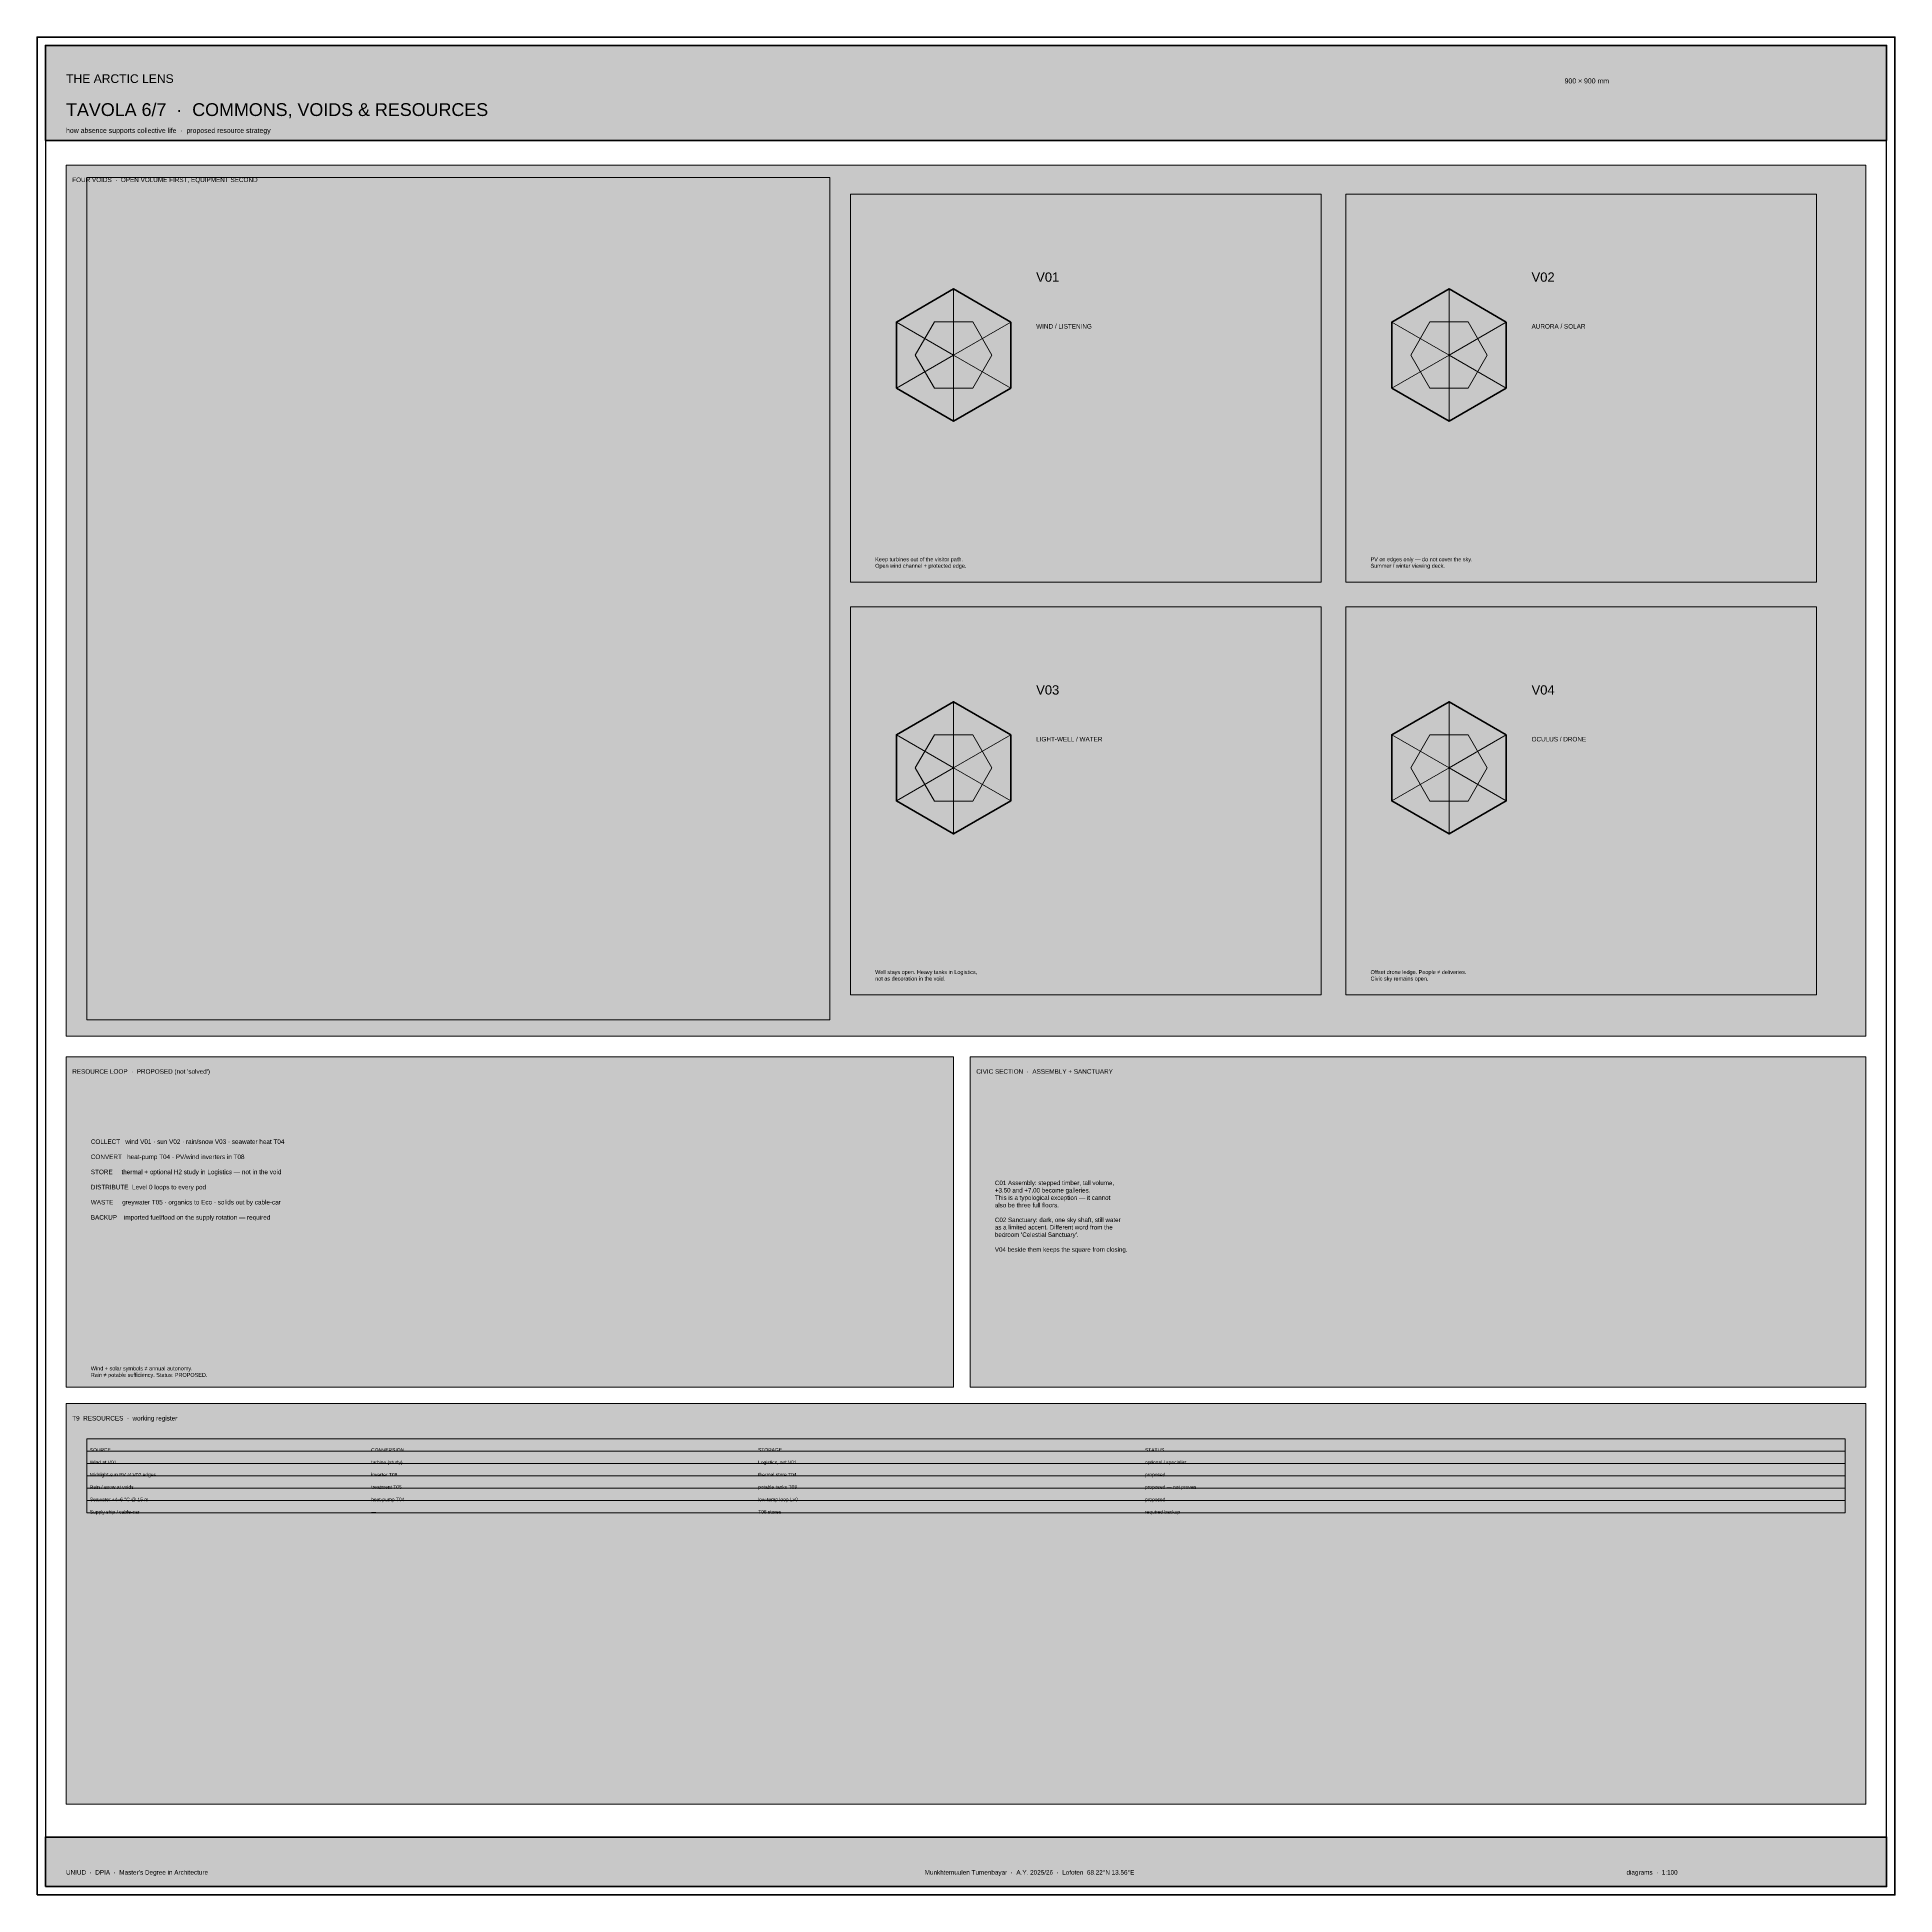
# Model space of a CAD drawing. Header units: millimetres. Extents: x 0 to 4200, y -1100 to 900.
# Drawn here: x 1100 to 2000, y -1100 to -200 of the extents above; entities that cross this region are included whole.
import ezdxf

# ---------------------------------------------------------------- set-up
doc = ezdxf.new("R2010")
doc.units = ezdxf.units.MM
for name, color, linetype, lineweight, true_color in [('A-ANNO', 7, 'Continuous', 18, 0x20242a), ('A-HATCH', 7, 'Continuous', 9, 0xb4bac0), ('A-RENDER', 7, 'Continuous', 0, 0x20242a), ('A-SHEET', 7, 'Continuous', 50, 0x142030), ('A-TABLE', 7, 'Continuous', 13, 0x20242a), ('A-TITL', 7, 'Continuous', 35, 0x142030), ('A-WALL', 7, 'Continuous', 40, 0x20242a), ('G-GRID', 7, 'Continuous', 9, 0xd2d6da)]:
    doc.layers.add(name, color=color, linetype=linetype, lineweight=lineweight, true_color=true_color)
doc.styles.add('ANNO', font='Arial.ttf')
doc.styles.add('TITLE', font='Arial.ttf')
picture_1 = doc.add_image_def('image6.png', size_in_pixel=(2100, 2380))

msp = doc.modelspace()

# ---------------------------------------------------------------- hatches: boundary and pattern name
at = {"layer": 'A-HATCH', "true_color": 0x142030}
h = msp.add_hatch(color=7, dxfattribs=at)
h.dxf.hatch_style = 1
h.paths.add_polyline_path([(1104, -250), (1996, -250), (1996, -204), (1104, -204)])
at = {"layer": 'A-HATCH', "true_color": 0xfcfdfe}
h = msp.add_hatch(color=7, dxfattribs=at)
h.dxf.hatch_style = 1
h.paths.add_polyline_path([(1114, -684), (1986, -684), (1986, -262), (1114, -262)])
at = {"layer": 'A-HATCH', "true_color": 0xffffff}
h = msp.add_hatch(color=7, dxfattribs=at)
h.dxf.hatch_style = 1
h.paths.add_polyline_path([(1494, -464), (1722, -464), (1722, -276), (1494, -276)])
h = msp.add_hatch(color=7, dxfattribs=at)
h.dxf.hatch_style = 1
h.paths.add_polyline_path([(1734, -464), (1962, -464), (1962, -276), (1734, -276)])
h = msp.add_hatch(color=7, dxfattribs=at)
h.dxf.hatch_style = 1
h.paths.add_polyline_path([(1494, -664), (1722, -664), (1722, -476), (1494, -476)])
h = msp.add_hatch(color=7, dxfattribs=at)
h.dxf.hatch_style = 1
h.paths.add_polyline_path([(1734, -664), (1962, -664), (1962, -476), (1734, -476)])
at = {"layer": 'A-HATCH', "true_color": 0xfcfdfe}
h = msp.add_hatch(color=7, dxfattribs=at)
h.dxf.hatch_style = 1
h.paths.add_polyline_path([(1114, -854), (1544, -854), (1544, -694), (1114, -694)])
h = msp.add_hatch(color=7, dxfattribs=at)
h.dxf.hatch_style = 1
h.paths.add_polyline_path([(1552, -854), (1986, -854), (1986, -694), (1552, -694)])
h = msp.add_hatch(color=7, dxfattribs=at)
h.dxf.hatch_style = 1
h.paths.add_polyline_path([(1114, -1056), (1986, -1056), (1986, -862), (1114, -862)])
at = {"layer": 'A-HATCH', "true_color": 0x142030}
h = msp.add_hatch(color=7, dxfattribs=at)
h.dxf.hatch_style = 1
h.paths.add_polyline_path([(1124, -885), (1976, -885), (1976, -879), (1124, -879)])
at = {"layer": 'A-HATCH', "true_color": 0xffffff}
h = msp.add_hatch(color=7, dxfattribs=at)
h.dxf.hatch_style = 1
h.paths.add_polyline_path([(1124, -891), (1976, -891), (1976, -885), (1124, -885)])
at = {"layer": 'A-HATCH', "true_color": 0xf5ecd6}
h = msp.add_hatch(color=7, dxfattribs=at)
h.dxf.hatch_style = 1
h.paths.add_polyline_path([(1124, -897), (1976, -897), (1976, -891), (1124, -891)])
at = {"layer": 'A-HATCH', "true_color": 0xffffff}
h = msp.add_hatch(color=7, dxfattribs=at)
h.dxf.hatch_style = 1
h.paths.add_polyline_path([(1124, -903), (1976, -903), (1976, -897), (1124, -897)])
at = {"layer": 'A-HATCH', "true_color": 0xf5ecd6}
h = msp.add_hatch(color=7, dxfattribs=at)
h.dxf.hatch_style = 1
h.paths.add_polyline_path([(1124, -909), (1976, -909), (1976, -903), (1124, -903)])
at = {"layer": 'A-HATCH', "true_color": 0xffffff}
h = msp.add_hatch(color=7, dxfattribs=at)
h.dxf.hatch_style = 1
h.paths.add_polyline_path([(1124, -915), (1976, -915), (1976, -909), (1124, -909)])
at = {"layer": 'A-HATCH', "true_color": 0x142030}
h = msp.add_hatch(color=7, dxfattribs=at)
h.dxf.hatch_style = 1
h.paths.add_polyline_path([(1104, -1096), (1996, -1096), (1996, -1072), (1104, -1072)])

# ---------------------------------------------------------------- linework, layer by layer
at = {"layer": 'A-SHEET', "lineweight": 70, "true_color": 0x142030}
msp.add_lwpolyline([(1100, -1100), (2000, -1100), (2000, -200), (1100, -200)], close=True, dxfattribs=at)
at = {"layer": 'A-SHEET', "lineweight": 25, "true_color": 0x142030}
msp.add_lwpolyline([(1104, -1096), (1996, -1096), (1996, -204), (1104, -204)], close=True, dxfattribs=at)
at = {"layer": 'A-SHEET', "lineweight": 13, "true_color": 0xb4bac0}
for points in [[(1114, -684), (1986, -684), (1986, -262), (1114, -262)], [(1114, -854), (1544, -854), (1544, -694), (1114, -694)], [(1552, -854), (1986, -854), (1986, -694), (1552, -694)], [(1114, -1056), (1986, -1056), (1986, -862), (1114, -862)]]:
    msp.add_lwpolyline(points, close=True, dxfattribs=at)
at = {"layer": 'A-SHEET', "lineweight": 20, "true_color": 0xebaa2d}
for points in [[(1494, -464), (1722, -464), (1722, -276), (1494, -276)], [(1734, -464), (1962, -464), (1962, -276), (1734, -276)], [(1494, -664), (1722, -664), (1722, -476), (1494, -476)], [(1734, -664), (1962, -664), (1962, -476), (1734, -476)]]:
    msp.add_lwpolyline(points, close=True, dxfattribs=at)
at = {"layer": 'A-SHEET', "lineweight": 9, "true_color": 0xb4bac0}
for points in [[(1124, -885), (1976, -885), (1976, -879), (1124, -879)], [(1124, -891), (1976, -891), (1976, -885), (1124, -885)], [(1124, -897), (1976, -897), (1976, -891), (1124, -891)], [(1124, -903), (1976, -903), (1976, -897), (1124, -897)], [(1124, -909), (1976, -909), (1976, -903), (1124, -903)], [(1124, -915), (1976, -915), (1976, -909), (1124, -909)]]:
    msp.add_lwpolyline(points, close=True, dxfattribs=at)
at = {"layer": 'A-TITL'}
for points in [[(1104, -250), (1996, -250), (1996, -204), (1104, -204)], [(1104, -1096), (1996, -1096), (1996, -1072), (1104, -1072)]]:
    msp.add_lwpolyline(points, close=True, dxfattribs=at)
at = {"layer": 'A-WALL', "lineweight": 35, "true_color": 0x20242a}
for points in [[(1571.71, -338), (1544, -322), (1516.29, -338), (1516.29, -370), (1544, -386), (1571.71, -370)], [(1811.71, -338), (1784, -322), (1756.29, -338), (1756.29, -370), (1784, -386), (1811.71, -370)], [(1571.71, -538), (1544, -522), (1516.29, -538), (1516.29, -570), (1544, -586), (1571.71, -570)], [(1811.71, -538), (1784, -522), (1756.29, -538), (1756.29, -570), (1784, -586), (1811.71, -570)]]:
    msp.add_lwpolyline(points, close=True, dxfattribs=at)
at = {"layer": 'A-WALL', "lineweight": 18, "true_color": 0x5a626c}
for points in [[(1562.56, -354), (1553.28, -337.93), (1534.72, -337.93), (1525.44, -354), (1534.72, -370.07), (1553.28, -370.07)], [(1802.56, -354), (1793.28, -337.93), (1774.72, -337.93), (1765.44, -354), (1774.72, -370.07), (1793.28, -370.07)], [(1562.56, -554), (1553.28, -537.93), (1534.72, -537.93), (1525.44, -554), (1534.72, -570.07), (1553.28, -570.07)], [(1802.56, -554), (1793.28, -537.93), (1774.72, -537.93), (1765.44, -554), (1774.72, -570.07), (1793.28, -570.07)]]:
    msp.add_lwpolyline(points, close=True, dxfattribs=at)
at = {"layer": 'G-GRID', "lineweight": 9, "true_color": 0xc8cdd2}
for p, q in [((1544, -322), (1544, -354)), ((1784, -322), (1784, -354)), ((1516.29, -338), (1544, -354)), ((1571.71, -338), (1544, -354)), ((1756.29, -338), (1784, -354)), ((1811.71, -338), (1784, -354)), ((1516.29, -370), (1544, -354)), ((1544, -386), (1544, -354)), ((1571.71, -370), (1544, -354)), ((1756.29, -370), (1784, -354)), ((1784, -386), (1784, -354)), ((1811.71, -370), (1784, -354)), ((1544, -522), (1544, -554)), ((1784, -522), (1784, -554)), ((1516.29, -538), (1544, -554)), ((1571.71, -538), (1544, -554)), ((1756.29, -538), (1784, -554)), ((1811.71, -538), (1784, -554)), ((1516.29, -570), (1544, -554)), ((1544, -586), (1544, -554)), ((1571.71, -570), (1544, -554)), ((1756.29, -570), (1784, -554)), ((1784, -586), (1784, -554)), ((1811.71, -570), (1784, -554))]:
    msp.add_line(p, q, dxfattribs=at)

# ---------------------------------------------------------------- texts
at = {"layer": 'A-ANNO', "color": 7, "true_color": 0x142030, "attachment_point": 1, "style": 'TITLE'}
for s, insert, char_height, width in [('FOUR VOIDS  ·  OPEN VOLUME FIRST, EQUIPMENT SECOND', (1117, -268), 2.2, 866), ('V01', (1584, -314), 4.5, 120), ('V02', (1824, -314), 4.5, 120), ('WIND / LISTENING', (1584, -339), 2.2, 130), ('AURORA / SOLAR', (1824, -339), 2.2, 130), ('V03', (1584, -514), 4.5, 120), ('V04', (1824, -514), 4.5, 120), ('LIGHT-WELL / WATER', (1584, -539), 2.2, 130), ('OCULUS / DRONE', (1824, -539), 2.2, 130), ("RESOURCE LOOP  ·  PROPOSED (not 'solved')", (1117, -700), 2.2, 424), ('CIVIC SECTION  ·  ASSEMBLY + SANCTUARY', (1555, -700), 2.2, 428), ('T9  RESOURCES  ·  working register', (1117, -868), 2.2, 866)]:
    msp.add_mtext(s, dxfattribs=dict(at, insert=insert, char_height=char_height, width=width))
at = {"layer": 'A-ANNO', "color": 7, "true_color": 0x20242a, "attachment_point": 1, "style": 'ANNO'}
for s, insert, char_height, width in [('Keep turbines out of the visitor path.\\POpen wind channel + protected edge.', (1506, -452), 1.9, 200), ('PV on edges only — do not cover the sky.\\PSummer / winter viewing deck.', (1746, -452), 1.9, 200), ('Well stays open. Heavy tanks in Logistics,\\Pnot as decoration in the void.', (1506, -652), 1.9, 200), ('Offset drone ledge. People ≠ deliveries.\\PCivic sky remains open.', (1746, -652), 1.9, 200), ('COLLECT   wind V01 · sun V02 · rain/snow V03 · seawater heat T04\\P\\PCONVERT   heat-pump T04 · PV/wind inverters in T08\\P\\PSTORE     thermal + optional H2 study in Logistics — not in the void\\P\\PDISTRIBUTE  Level 0 loops to every pod\\P\\PWASTE     greywater T05 · organics to Eco · solids out by cable-car\\P\\PBACKUP    imported fuel/food on the supply rotation — required', (1126, -734), 2.2, 400), ("C01 Assembly: stepped timber, tall volume,\\P+3.50 and +7.00 become galleries.\\PThis is a typological exception — it cannot\\Palso be three full floors.\\P\\PC02 Sanctuary: dark, one sky shaft, still water\\Pas a limited accent. Different word from the\\Pbedroom 'Celestial Sanctuary'.\\P\\PV04 beside them keeps the square from closing.", (1564, -754), 2.15, 380)]:
    msp.add_mtext(s, dxfattribs=dict(at, insert=insert, char_height=char_height, width=width))
at = {"layer": 'A-ANNO', "color": 7, "true_color": 0x5a626c, "insert": (1126, -844), "char_height": 1.9, "width": 400, "attachment_point": 1, "style": 'ANNO'}
msp.add_mtext('Wind + solar symbols ≠ annual autonomy.\\PRain ≠ potable sufficiency. Status: PROPOSED.', dxfattribs=at)
at = {"layer": 'A-TABLE', "color": 7, "true_color": 0x20242a, "char_height": 1.7, "attachment_point": 1, "style": 'ANNO'}
for s, insert, width in [('Wind at V01', (1125.5, -889.6), 134.32), ('turbine (study)', (1261.82, -889.6), 185.44), ('Logistics, not V01', (1449.26, -889.6), 185.44), ('optional / specialist', (1636.7, -889.6), 338.8), ('Midnight-sun PV at V02 edges', (1125.5, -895.6), 134.32), ('inverter T08', (1261.82, -895.6), 185.44), ('thermal store T04', (1449.26, -895.6), 185.44), ('proposed', (1636.7, -895.6), 338.8), ('Seawater +4–6 °C @ 15 m', (1125.5, -907.6), 134.32), ('Rain / snow at voids', (1125.5, -901.6), 134.32), ('treatment T05', (1261.82, -901.6), 185.44), ('heat-pump T04', (1261.82, -907.6), 185.44), ('potable tanks T08', (1449.26, -901.6), 185.44), ('low-temp loop Lv0', (1449.26, -907.6), 185.44), ('proposed — not proven', (1636.7, -901.6), 338.8), ('proposed', (1636.7, -907.6), 338.8), ('Supply ship / cable-car', (1125.5, -913.6), 134.32), ('—', (1261.82, -913.6), 185.44), ('T08 stores', (1449.26, -913.6), 185.44), ('required backup', (1636.7, -913.6), 338.8)]:
    msp.add_mtext(s, dxfattribs=dict(at, insert=insert, width=width))
at = {"layer": 'A-TABLE', "color": 7, "true_color": 0xffffff, "char_height": 1.7, "attachment_point": 1, "style": 'ANNO'}
for s, insert, width in [('SOURCE', (1125.5, -883.6), 134.32), ('CONVERSION', (1261.82, -883.6), 185.44), ('STORAGE', (1449.26, -883.6), 185.44), ('STATUS', (1636.7, -883.6), 338.8)]:
    msp.add_mtext(s, dxfattribs=dict(at, insert=insert, width=width))
at = {"layer": 'A-TITL', "color": 7, "true_color": 0xffffff, "attachment_point": 1}
for s, insert, char_height, width, style in [('THE ARCTIC LENS', (1114, -218), 4.2, 200, 'TITLE'), ('TAVOLA 6/7  ·  COMMONS, VOIDS & RESOURCES', (1114, -232), 6.2, 620, 'TITLE'), ('UNIUD  ·  DPIA  ·  Master’s Degree in Architecture', (1114, -1088), 2.2, 420, 'ANNO'), ('Munkhtemuulen Tumenbayar  ·  A.Y. 2025/26  ·  Lofoten  68.22°N 13.56°E', (1530, -1088), 2.2, 360, 'ANNO'), ('diagrams  ·  1:100', (1870, -1088), 2.2, 120, 'ANNO')]:
    msp.add_mtext(s, dxfattribs=dict(at, insert=insert, char_height=char_height, width=width, style=style))
at = {"layer": 'A-TITL', "color": 7, "true_color": 0xc8d2dc, "char_height": 2.4, "attachment_point": 1, "style": 'ANNO'}
for s, insert, width in [('900 × 900 mm', (1840, -220), 140), ('how absence supports collective life  ·  proposed resource strategy', (1114, -244), 700)]:
    msp.add_mtext(s, dxfattribs=dict(at, insert=insert, width=width))

# ---------------------------------------------------------------- pictures from other files: only their frames are drawn
at = {"layer": 'A-RENDER'}
image = msp.add_image(picture_1, insert=(1124, -676), size_in_units=(360, 408), dxfattribs=at)

doc.saveas('drawing.dxf')
